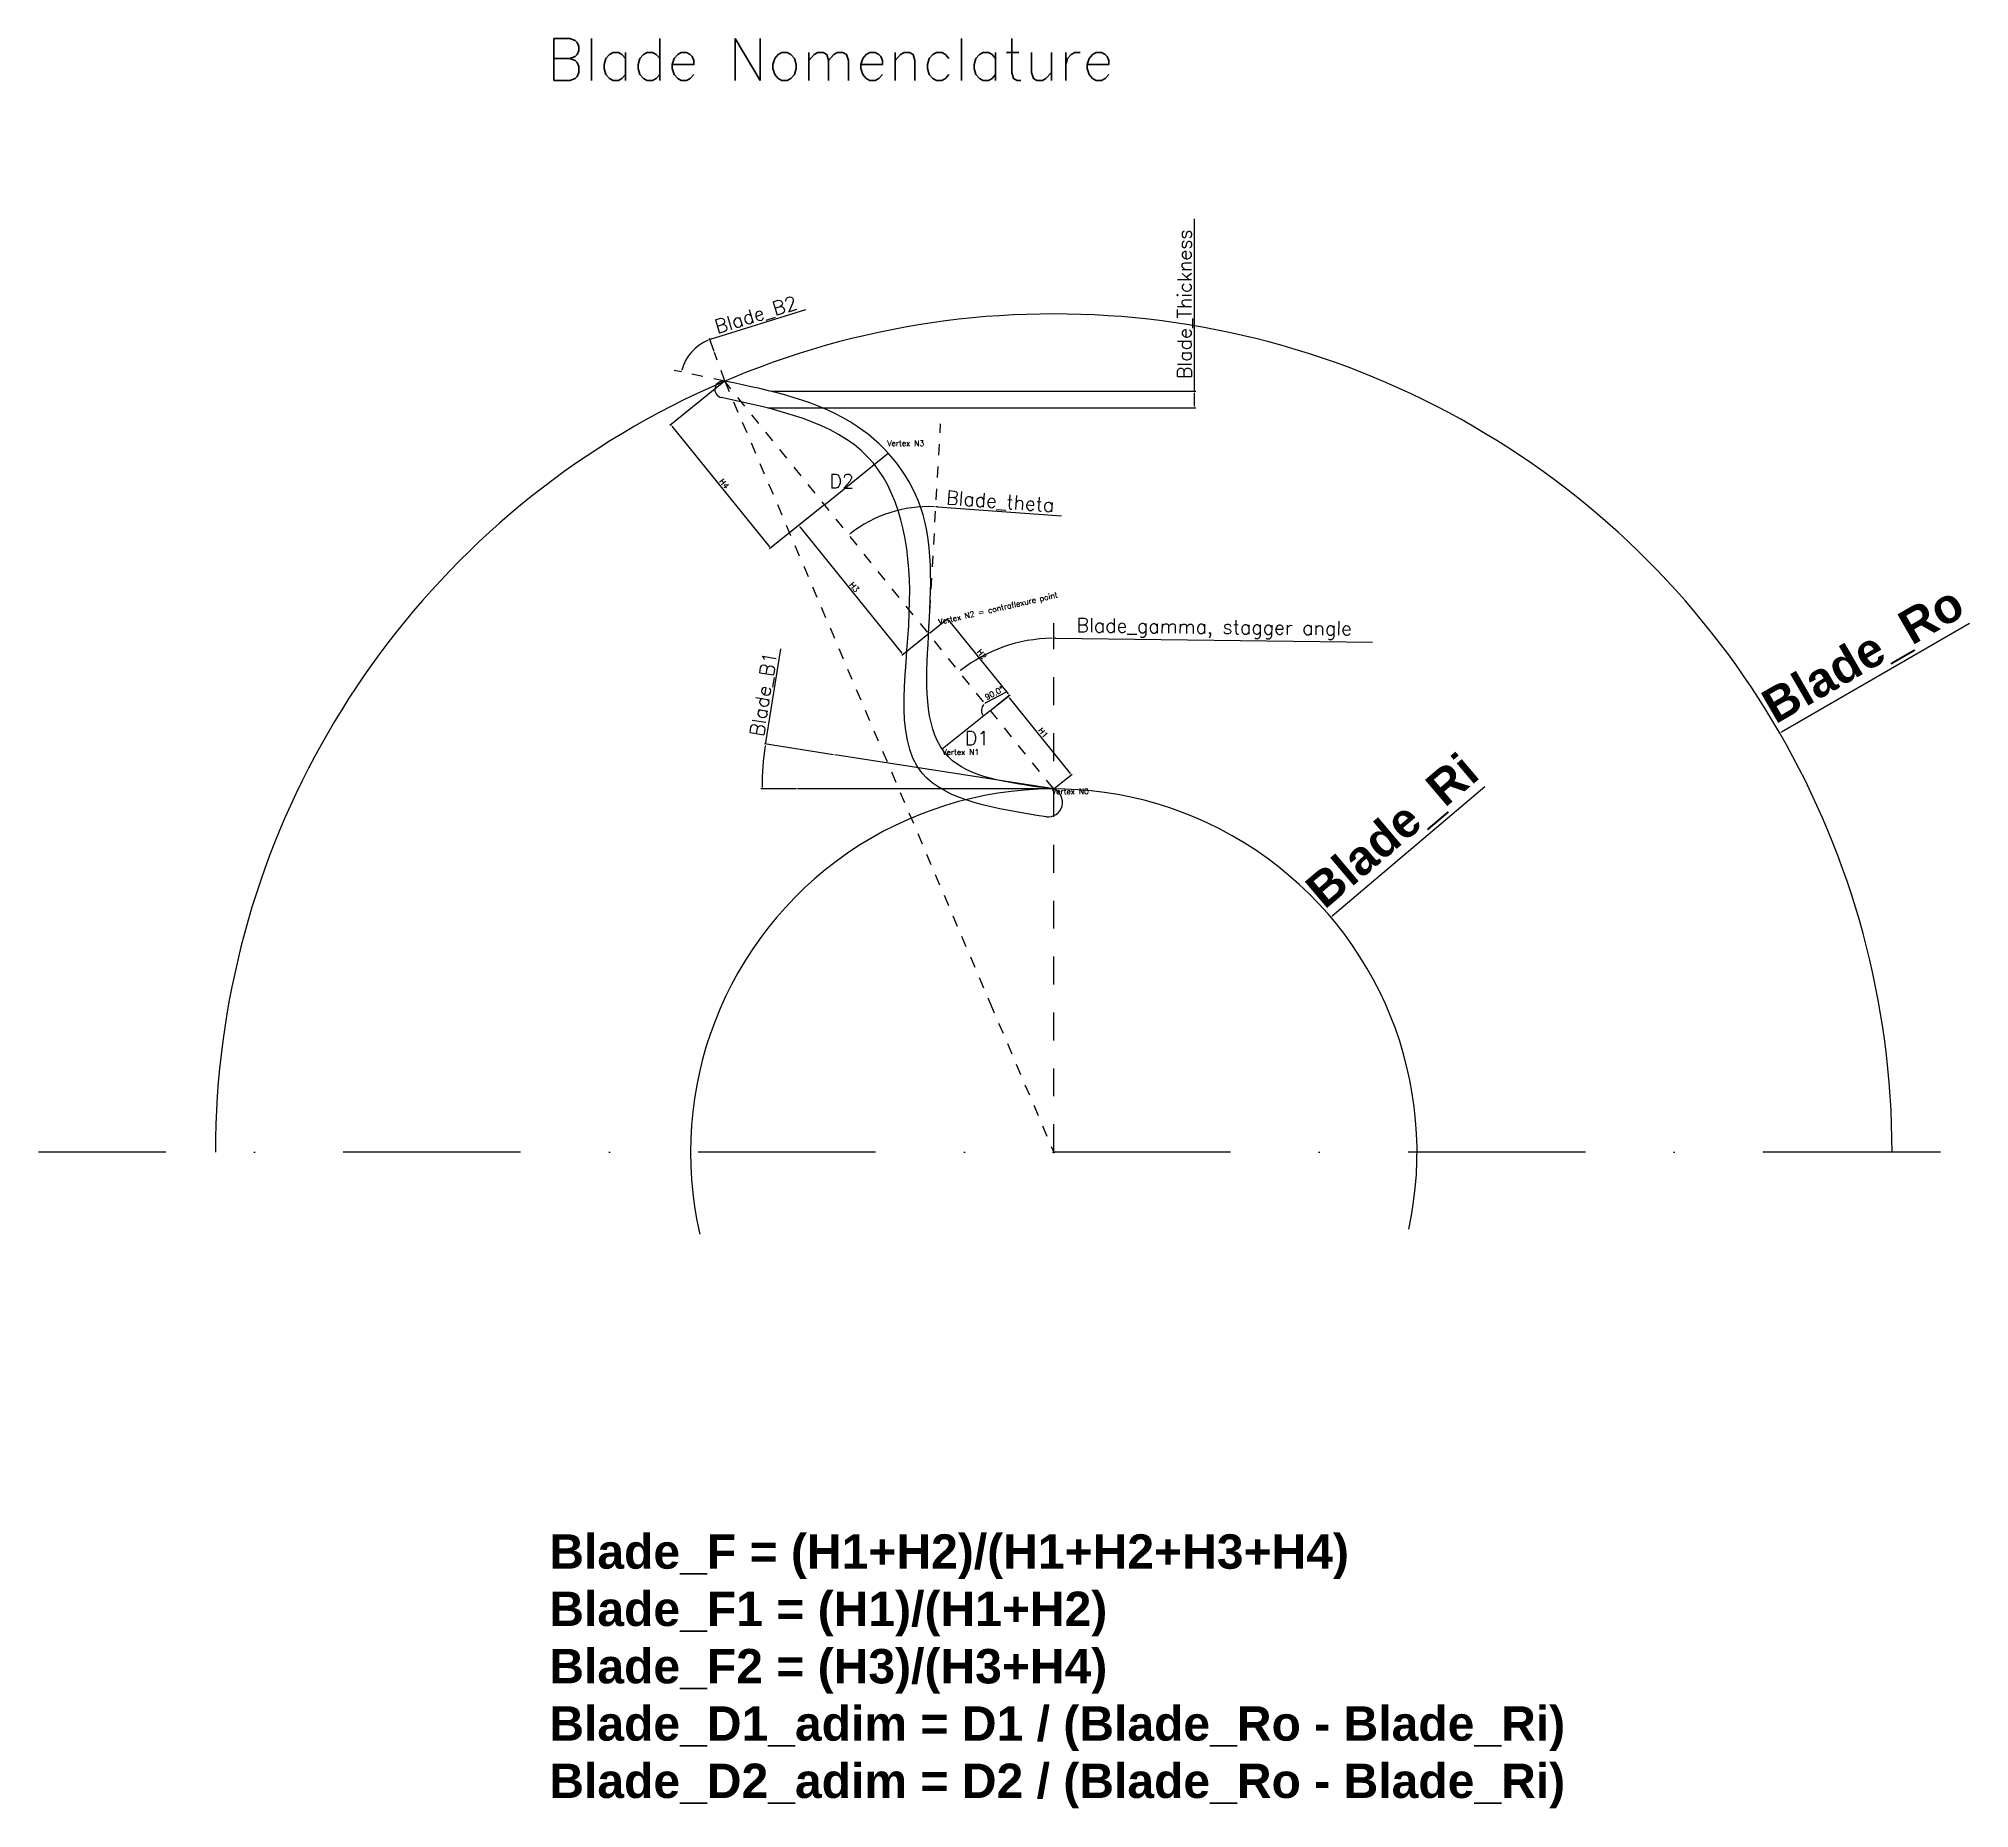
# Model space of a CAD drawing. Header units: millimetres. Extents: x -85106 to 1277320, y -430821 to 441618.
# Drawn here: x 4988 to 8443, y -3114 to 53 of the extents above; entities that cross this region are included whole.
import ezdxf

# ---------------------------------------------------------------- set-up
doc = ezdxf.new("R2010")
doc.units = ezdxf.units.MM
doc.header["$PDMODE"] = 35
doc.linetypes.add('HIDDEN', pattern=[0.2, 0.1, -0.1])
doc.linetypes.add('TRAZO_Y_PUNTO2', pattern=[12.7, 6.35, -3.175, 0, -3.175])
doc.layers.add('ACOTA', color=1, linetype='Continuous')
doc.styles.add('ROMANS', font='romans.shx', dxfattribs={"height": 25})
doc.styles.add('SANSSERIFBOLD', font='sasb____.pfb', dxfattribs={"height": 61.539317})
doc.styles.get("Standard").update_dxf_attribs({"font": 'romans.shx', "height": 10})
doc.dimstyles.get("Standard").update_dxf_attribs({"dimscale": 0.8, "dimtxt": 4, "dimasz": 4, "dimexe": 2.5, "dimexo": 2.5, "dimgap": 4, "dimtad": 1, "dimdec": 1, "dimzin": 0, "dimdsep": 46, "dimtxsty": 'Standard', "dimcen": 2.5, "dimclrt": 4, "dimadec": 1, "dimazin": 0, "dimtfac": 1, "dimtdec": 1, "dimtofl": 0, "dimtmove": 0, "dimatfit": 3, "dimfxl": 1, "dimtolj": 1, "dimtzin": 0, "dimarcsym": 0})

# ---------------------------------------------------------------- blocks, each defined once
blk = doc.blocks.new('*D22')
at = {"layer": 'ACOTA', "color": 0, "lineweight": -2}
for p, q in [((7575.8, -1286.1), (7302.8, -1517.6)), ((6802.5, -1940), (6806.5, -1940)), ((6804.5, -1942), (6804.5, -1938))]:
    blk.add_line(p, q, dxfattribs=at)
at = {"layer": 'ACOTA', "color": 0}
blk.add_solid([(7302.4, -1517.2), (7303.1, -1518), (7300.3, -1519.6)], dxfattribs=at)
at = {"layer": 'Defpoints', "color": 0}
for p in [(7300.3, -1519.6), (6804.5, -1940)]:
    blk.add_point(p, dxfattribs=at)
at = {"layer": 'ACOTA', "color": 4, "insert": (7413.1, -1368.4), "char_height": 61.539, "attachment_point": 5, "rotation": 40.2912, "style": 'SANSSERIFBOLD'}
blk.add_mtext('\\A1;Blade_Ri', dxfattribs=at)
blk = doc.blocks.new('*D23')
at = {"layer": 'ACOTA', "color": 0, "lineweight": -2}
for p, q in [((8442.9, -994.2), (8106.4, -1188.4)), ((6802.5, -1939.9), (6806.5, -1939.9)), ((6804.5, -1941.9), (6804.5, -1937.9))]:
    blk.add_line(p, q, dxfattribs=at)
at = {"layer": 'ACOTA', "color": 0}
blk.add_solid([(8106.1, -1187.9), (8106.6, -1188.9), (8103.6, -1190)], dxfattribs=at)
at = {"layer": 'Defpoints', "color": 0}
for p in [(8103.6, -1190), (6804.5, -1939.9)]:
    blk.add_point(p, dxfattribs=at)
at = {"layer": 'ACOTA', "color": 4, "insert": (8254.8, -1053.7), "char_height": 61.539, "attachment_point": 5, "rotation": 29.9968, "style": 'SANSSERIFBOLD'}
blk.add_mtext('\\A1;Blade_Ro', dxfattribs=at)
blk = doc.blocks.new('*D26')
at = {"color": 0, "lineweight": -2}
for p, q in [((6192.3, -484.6), (6361, -432.2)), ((6196.9, -507), (6188.6, -483.8))]:
    blk.add_line(p, q, dxfattribs=at)
for start, end in [(111.9002, 165.8093), (107.2708, 109.5855)]:
    blk.add_arc((6215.9, -560.3), 79.2, start, end, dxfattribs=at)
at = {"color": 0}
for points in [[(6186.1, -486.3), (6186.5, -487.3), (6189.3, -485.6)], [(6139.6, -541), (6138.5, -540.7), (6138.3, -544)]]:
    blk.add_solid(points, dxfattribs=at)
at = {"layer": 'Defpoints', "color": 0}
for p in [(6197.6, -508.8), (6125.4, -541.3), (6148.2, -519), (6215.8, -560.3), (6215.9, -560.3)]:
    blk.add_point(p, dxfattribs=at)
at = {"color": 4, "insert": (6271.7, -442.3), "char_height": 25, "attachment_point": 5, "rotation": 17.2708, "style": 'ROMANS'}
blk.add_mtext('\\A1;Blade_B2', dxfattribs=at)
blk = doc.blocks.new('*D27')
at = {"color": 0, "lineweight": -2}
blk.add_line((6807.7, -1020.4), (7374.8, -1027.1), dxfattribs=at)
for start, end in [(90.6799, 128.2123), (89.3201, 90)]:
    blk.add_arc((6804.5, -1290.1), 269.7, start, end, dxfattribs=at)
at = {"color": 0}
for points in [[(6801.3, -1019.9), (6801.3, -1020.9), (6804.5, -1020.4)], [(6638.1, -1078.6), (6637.4, -1077.8), (6635.2, -1080.2)]]:
    blk.add_solid(points, dxfattribs=at)
at = {"layer": 'Defpoints', "color": 0}
for p in [(6215.9, -560.3), (6804.5, -993.4), (6686.6, -1047.5), (6804.4, -1289.9), (6804.5, -1940)]:
    blk.add_point(p, dxfattribs=at)
at = {"color": 4, "insert": (7091.5, -1003.9), "char_height": 25, "attachment_point": 5, "rotation": 359.3201, "style": 'ROMANS'}
blk.add_mtext('\\A1;Blade_gamma, stagger angle', dxfattribs=at)
blk = doc.blocks.new('*D28')
at = {"color": 0, "lineweight": -2}
for p, q in [((6289.2, -1206.6), (6316.3, -1039.3)), ((6410.7, -1228.7), (6286.7, -1209.4)), ((6344, -1290), (6280.5, -1290))]:
    blk.add_line(p, q, dxfattribs=at)
for start, end in [(170.8082, 171.1594), (171.5106, 179.6488)]:
    blk.add_arc((6804.5, -1290), 522, start, end, dxfattribs=at)
at = {"color": 0}
for points in [[(6287.7, -1212.8), (6288.8, -1213), (6288.7, -1209.8)], [(6283.1, -1286.8), (6282, -1286.8), (6282.5, -1290)]]:
    blk.add_solid(points, dxfattribs=at)
at = {"layer": 'Defpoints', "color": 0}
for p in [(6412.7, -1229), (6283.2, -1263.1), (6346, -1290), (6804.5, -1290), (6804.5, -1290)]:
    blk.add_point(p, dxfattribs=at)
at = {"color": 4, "insert": (6286.1, -1120.2), "char_height": 25, "attachment_point": 5, "rotation": 80.8082, "style": 'ROMANS', "bg_fill": 3, "box_fill_scale": 1.1, "bg_fill_color": 256, "bg_fill_true_color": 13158600, "bg_fill_transparency": 11152368}
blk.add_mtext('\\A1;Blade_B1', dxfattribs=at)
blk = doc.blocks.new('*D29')
at = {"color": 0, "lineweight": -2}
blk.add_line((6596.8, -785.4), (6818.1, -801.2), dxfattribs=at)
for start, end in [(87.5273, 128.0866), (85.9161, 86.7217)]:
    blk.add_arc((6580.6, -1012.4), 227.6, start, end, dxfattribs=at)
at = {"color": 0}
for points in [[(6590.4, -784.5), (6590.4, -785.5), (6593.6, -785.2)], [(6440.5, -833.7), (6439.8, -832.8), (6437.7, -835.3)]]:
    blk.add_solid(points, dxfattribs=at)
at = {"layer": 'Defpoints', "color": 0}
for p in [(6215.9, -560.3), (6602.1, -636.5), (6485, -805.8), (6580.6, -1012.4), (6804.4, -1289.9)]:
    blk.add_point(p, dxfattribs=at)
at = {"color": 4, "insert": (6708.6, -776.4), "char_height": 25, "attachment_point": 5, "rotation": 355.9161, "style": 'ROMANS'}
blk.add_mtext('\\A1;Blade_theta', dxfattribs=at)
blk = doc.blocks.new('*D30')
at = {"color": 0, "lineweight": -2}
blk.add_line((6683.7, -1135.2), (6719.8, -1116.4), dxfattribs=at)
for start, end in [(140.222, 207.5623), (117.5623, 128.8922)]:
    blk.add_arc((6691.2, -1149.6), 16.2, start, end, dxfattribs=at)
at = {"color": 0}
for points in [[(6678.4, -1138.8), (6679.1, -1139.6), (6681, -1137)], [(6677.3, -1156.8), (6676.4, -1157.4), (6678.6, -1159.7)]]:
    blk.add_solid(points, dxfattribs=at)
at = {"layer": 'Defpoints', "color": 0}
for p in [(6215.9, -560.3), (6675.2, -1152.1), (6691.2, -1149.6), (6605.1, -1219), (6804.4, -1289.9)]:
    blk.add_point(p, dxfattribs=at)
at = {"color": 5, "insert": (6698, -1118.5), "char_height": 10, "attachment_point": 5, "rotation": 27.5623}
blk.add_mtext('\\A1;90.0°', dxfattribs=at)
blk = doc.blocks.new('*D31')
at = {"color": 0, "lineweight": -2}
for p, q in [((6214.3, -561.5), (6117.7, -639.4)), ((6121.3, -640.6), (6295.7, -856.8)), ((6392.7, -782.7), (6296.1, -860.5))]:
    blk.add_line(p, q, dxfattribs=at)
at = {"color": 0}
for points in [[(6121.7, -640.3), (6120.9, -641), (6119.3, -638.1)], [(6296.1, -856.4), (6295.3, -857.1), (6297.7, -859.3)]]:
    blk.add_solid(points, dxfattribs=at)
at = {"layer": 'Defpoints', "color": 0}
for p in [(6215.8, -560.3), (6394.2, -781.4), (6297.7, -859.3)]:
    blk.add_point(p, dxfattribs=at)
at = {"insert": (6214.9, -743.6), "char_height": 10, "attachment_point": 5, "rotation": 308.891}
blk.add_mtext('\\A1;H4', dxfattribs=at)
blk = doc.blocks.new('*D32')
at = {"color": 0, "lineweight": -2}
for p, q in [((6392.7, -782.7), (6346.5, -819.9)), ((6350.1, -821.1), (6532.4, -1047.1)), ((6579, -1013.7), (6532.9, -1050.9))]:
    blk.add_line(p, q, dxfattribs=at)
at = {"color": 0}
for points in [[(6350.5, -820.8), (6349.7, -821.4), (6348.1, -818.6)], [(6532.8, -1046.8), (6532, -1047.5), (6534.4, -1049.6)]]:
    blk.add_solid(points, dxfattribs=at)
at = {"layer": 'Defpoints', "color": 0}
for p in [(6394.2, -781.4), (6580.6, -1012.4), (6534.4, -1049.6)]:
    blk.add_point(p, dxfattribs=at)
at = {"color": 7, "insert": (6447.6, -929), "char_height": 10, "attachment_point": 5, "rotation": 308.8922}
blk.add_mtext('\\A1;H3', dxfattribs=at)
blk = doc.blocks.new('*D33')
at = {"color": 0, "lineweight": -2}
for p, q in [((6582.1, -1011.1), (6615.6, -984.1)), ((6616.1, -987.8), (6722.7, -1120)), ((6692.8, -1148.3), (6726.3, -1121.3))]:
    blk.add_line(p, q, dxfattribs=at)
at = {"color": 0}
for points in [[(6616.5, -987.5), (6615.7, -988.2), (6614.1, -985.3)], [(6723.2, -1119.7), (6722.3, -1120.4), (6724.7, -1122.5)]]:
    blk.add_solid(points, dxfattribs=at)
at = {"layer": 'Defpoints', "color": 0}
for p in [(6580.6, -1012.4), (6724.7, -1122.5), (6691.2, -1149.6)]:
    blk.add_point(p, dxfattribs=at)
at = {"color": 7, "insert": (6675.8, -1048.8), "char_height": 10, "attachment_point": 5, "rotation": 308.8922}
blk.add_mtext('\\A1;H2', dxfattribs=at)
blk = doc.blocks.new('*D34')
at = {"color": 0, "lineweight": -2}
for p, q in [((6692.8, -1148.3), (6724.2, -1122.9)), ((6724.7, -1126.7), (6834, -1262.1)), ((6806.1, -1288.7), (6837.5, -1263.4))]:
    blk.add_line(p, q, dxfattribs=at)
at = {"color": 0}
for points in [[(6725.1, -1126.4), (6724.2, -1127), (6722.6, -1124.2)], [(6834.4, -1261.8), (6833.5, -1262.5), (6836, -1264.6)]]:
    blk.add_solid(points, dxfattribs=at)
at = {"layer": 'Defpoints', "color": 0}
for p in [(6691.2, -1149.6), (6836, -1264.6), (6804.5, -1290)]:
    blk.add_point(p, dxfattribs=at)
at = {"color": 7, "insert": (6785.7, -1189.3), "char_height": 10, "attachment_point": 5, "rotation": 308.907}
blk.add_mtext('\\A1;H1', dxfattribs=at)
blk = doc.blocks.new('*D35')
at = {"color": 0, "lineweight": -2}
for p, q in [((7056.5, -578.3), (7056.5, -269.9)), ((6300.2, -578.3), (7058.5, -578.3)), ((7056.5, -604.8), (7056.5, -581.5)), ((6292.8, -608), (7058.5, -608))]:
    blk.add_line(p, q, dxfattribs=at)
at = {"color": 0}
for points in [[(7055.9, -581.5), (7057, -581.5), (7056.5, -578.3)], [(7055.9, -604.8), (7057, -604.8), (7056.5, -608)]]:
    blk.add_solid(points, dxfattribs=at)
at = {"layer": 'Defpoints', "color": 0}
for p in [(6298.2, -578.3), (7056.5, -578.3), (6290.8, -608)]:
    blk.add_point(p, dxfattribs=at)
at = {"color": 4, "insert": (7039.6, -422.5), "char_height": 25, "attachment_point": 5, "rotation": 90, "style": 'ROMANS'}
blk.add_mtext('\\A1;Blade_Thickness', dxfattribs=at)

msp = doc.modelspace()

# ---------------------------------------------------------------- linework, layer by layer
at = {"color": 253, "linetype": 'HIDDEN', "ltscale": 200}
for p, q in [((6215.85, -560.26), (6197.55, -508.84)), ((6215.86, -560.28), (6125.39, -541.26)), ((6215.85, -560.26), (6690.01, -1671.91)), ((6804.38, -1289.85), (6215.86, -560.28)), ((6580.57, -1012.39), (6602.09, -636.53)), ((6690.22, -1672.09), (6804.55, -1939.98))]:
    msp.add_line(p, q, dxfattribs=at)
for p, q in [((6394.22, -781.4), (6508.43, -689.27)), ((6804.55, -1289.98), (6345.98, -1289.98))]:
    msp.add_line(p, q)
at = {"color": 0, "linetype": 'HIDDEN', "ltscale": 500}
msp.add_line((6804.55, -1939.98), (6804.55, -993.43), dxfattribs=at)
at = {"color": 5}
msp.add_line((6804.55, -1289.98), (6412.68, -1229.03), dxfattribs=at)
at = {"linetype": 'TRAZO_Y_PUNTO2', "lineweight": 30, "ltscale": 50}
msp.add_line((8391.04, -1939.98), (4988.13, -1939.98), dxfattribs=at)
msp.add_circle((7623.44, -1992.54), 92728.98)
for centre, radius, start, end in [((6804.5, -1939.93), 1500, 359.99785, 180.0024), ((6804.55, -1939.98), 650, 347.78461, 193.03989)]:
    msp.add_arc(centre, radius, start, end)
at = {"color": 246}
for centre, radius, start, end in [((6213.08, -574.98), 14.96, 79.30895, 257.10334), ((6794.01, -1313.95), 26.18, 263.92692, 66.2762)]:
    msp.add_arc(centre, radius, start, end, dxfattribs=at)
at = {"color": 1}
msp.add_spline([(6804.38, -1289.85), (6623.59, -1239.42), (6570.77, -799.51), (6453.02, -641.33), (6215.86, -560.28)], degree=3, dxfattribs=at)
at = {"color": 246}
msp.add_spline([(6791.25, -1339.98), (6569.31, -1261.97), (6546.68, -953.26), (6471.5, -695.5), (6209.43, -589.49)], degree=3, dxfattribs=at)

# ---------------------------------------------------------------- texts
at = {"color": 6, "insert": (5896.97, 52.72), "char_height": 75, "width": 2490.2385, "attachment_point": 1}
msp.add_mtext('Blade Nomenclature', dxfattribs=at)
at = {"insert": (6506.67, -666.3), "char_height": 10, "width": 178.2299, "attachment_point": 1}
msp.add_mtext('Vertex N3', dxfattribs=at)
at = {"color": 7, "insert": (6403.03, -726.46), "char_height": 25, "width": 31.5805, "attachment_point": 1, "style": 'ROMANS'}
msp.add_mtext('D2', dxfattribs=at)
at = {"color": 4, "insert": (5901.93, -2623.79), "char_height": 61.5393, "width": 2084.6345, "attachment_point": 1, "style": 'SANSSERIFBOLD'}
msp.add_mtext('{\\C7;Blade_F }= (H1+H2)/(H1+H2+H3+H4)\\P{\\C7;Blade_F1 }= (H1)/(H1+H2)\\P{\\C7;Blade_F2 }= (H3)/(H3+H4)\\P{\\C7;Blade_D1_adim }= D1 / (Blade_Ro - Blade_Ri)\\P{\\C7;Blade_D2_adim }= D2 / (Blade_Ro - Blade_Ri)', dxfattribs=at)
at = {"layer": 'ACOTA', "color": 7, "insert": (6597.03, -986.38), "char_height": 10, "width": 319.591, "attachment_point": 1, "rotation": 12.93887}
msp.add_mtext('Vertex N2 = contraflexure point', dxfattribs=at)

# ---------------------------------------------------------------- dimensions: what is measured, and where the dimension line sits
dim = msp.add_linear_dim(base=(7056.47, -578.3), p1=(6290.81, -607.99), p2=(6298.15, -578.3), angle=90, text='Blade_Thickness', dimstyle='Standard', override={"dimtih": 1, "dimtxsty": 'ROMANS'})
dim.commit()
dim.dimension.update_dxf_attribs({"geometry": '*D35', "text_midpoint": (7039.58, -422.49)})
at = {"color": 4}
dim = msp.add_angular_dim_2l(base=(6148.23, -519.02), line1=((6215.86, -560.28), (6125.39, -541.26)), line2=((6215.85, -560.26), (6197.55, -508.84)), text='Blade_B2', dimstyle='Standard', override={"dimtxsty": 'ROMANS'}, dxfattribs=at)
dim.commit()
dim.dimension.update_dxf_attribs({"geometry": '*D26', "text_midpoint": (6271.66, -442.29)})
dim = msp.add_aligned_dim(p1=(6215.85, -560.26), p2=(6394.22, -781.4), distance=-124.04, text='H4', dimstyle='Standard', override={"dimclrt": 256})
dim.commit()
dim.dimension.update_dxf_attribs({"geometry": '*D31', "text_midpoint": (6214.87, -743.56)})
dim = msp.add_angular_dim_2l(base=(6686.63, -1047.53), line1=((6804.55, -1939.98), (6804.55, -993.43)), line2=((6804.38, -1289.85), (6215.86, -560.28)), text='Blade_gamma, stagger angle', dimstyle='Standard', override={"dimtxsty": 'ROMANS'})
dim.commit()
dim.dimension.update_dxf_attribs({"geometry": '*D27', "text_midpoint": (7091.52, -1003.9)})
at = {"layer": 'ACOTA'}
for center, mpoint, text, override, picture, middle in [((6804.5, -1939.93), (8103.58, -1190.01), 'Blade_Ro', {"dimtxt": 8, "dimtxsty": 'SANSSERIFBOLD'}, '*D23', (8254.78, -1053.75)), ((6804.55, -1939.98), (7300.34, -1519.64), 'Blade_Ri', {"dimtxsty": 'SANSSERIFBOLD'}, '*D22', (7413.11, -1368.44))]:
    dim = msp.add_radius_dim(center=center, mpoint=mpoint, text=text, dimstyle='Standard', override=override, dxfattribs=at)
    dim.commit()
    dim.dimension.update_dxf_attribs({"geometry": picture, "text_midpoint": middle})

# ---------------------------------------------------------------- next in the draw order: dimensions: what is measured, and where the dimension line sits
dim = msp.add_angular_dim_2l(base=(6283.2, -1263.14), line1=((6804.55, -1289.98), (6345.98, -1289.98)), line2=((6804.55, -1289.98), (6412.68, -1229.03)), text='Blade_B1', dimstyle='Standard', override={"dimtxsty": 'ROMANS', "dimtfill": 1})
dim.commit()
dim.dimension.update_dxf_attribs({"geometry": '*D28', "text_midpoint": (6286.08, -1120.23)})

# ---------------------------------------------------------------- next in the draw order: linework, layer by layer
msp.add_line((6691.22, -1149.57), (6605.09, -1219.05))

# ---------------------------------------------------------------- next in the draw order: texts
at = {"color": 7, "insert": (6645.36, -1186.56), "char_height": 25, "width": 48.9137, "attachment_point": 1, "style": 'ROMANS'}
msp.add_mtext('D1', dxfattribs=at)
at = {"char_height": 10, "attachment_point": 1}
for s, insert, width in [('Vertex N1', (6605.09, -1219.05), 131.2126), ('Vertex N0', (6801.17, -1289.46), 72.0391)]:
    msp.add_mtext(s, dxfattribs=dict(at, insert=insert, width=width))

# ---------------------------------------------------------------- next in the draw order: dimensions: what is measured, and where the dimension line sits
dim = msp.add_angular_dim_2l(base=(6484.97, -805.85), line1=((6580.57, -1012.39), (6602.09, -636.53)), line2=((6804.38, -1289.85), (6215.86, -560.28)), text='Blade_theta', dimstyle='Standard', override={"dimtxsty": 'ROMANS'})
dim.commit()
dim.dimension.update_dxf_attribs({"geometry": '*D29', "text_midpoint": (6708.63, -776.43)})
at = {"color": 5}
dim = msp.add_angular_dim_2l(base=(6675.21, -1152.07), line1=((6691.22, -1149.57), (6605.09, -1219.05)), line2=((6804.38, -1289.85), (6215.86, -560.28)), dimstyle='Standard', override={"dimclrt": 5}, dxfattribs=at)
dim.commit()
dim.dimension.update_dxf_attribs({"geometry": '*D30', "text_midpoint": (6697.96, -1118.52)})
for p1, p2, distance, text, picture, middle in [((6394.22, -781.4), (6580.57, -1012.39), -59.28, 'H3', '*D32', (6447.63, -928.97)), ((6580.57, -1012.39), (6691.22, -1149.57), 43.08, 'H2', '*D33', (6675.8, -1048.79))]:
    dim = msp.add_aligned_dim(p1=p1, p2=p2, distance=distance, text=text, dimstyle='Standard', override={"dimclrt": 7})
    dim.commit()
    dim.dimension.update_dxf_attribs({"geometry": picture, "text_midpoint": middle})
at = {"color": 7}
dim = msp.add_aligned_dim(p1=(6691.22, -1149.57), p2=(6804.55, -1289.98), distance=40.38, text='H1', dimstyle='Standard', override={"dimclrt": 7}, dxfattribs=at)
dim.commit()
dim.dimension.update_dxf_attribs({"geometry": '*D34', "text_midpoint": (6785.69, -1189.26)})

doc.saveas('drawing.dxf')
